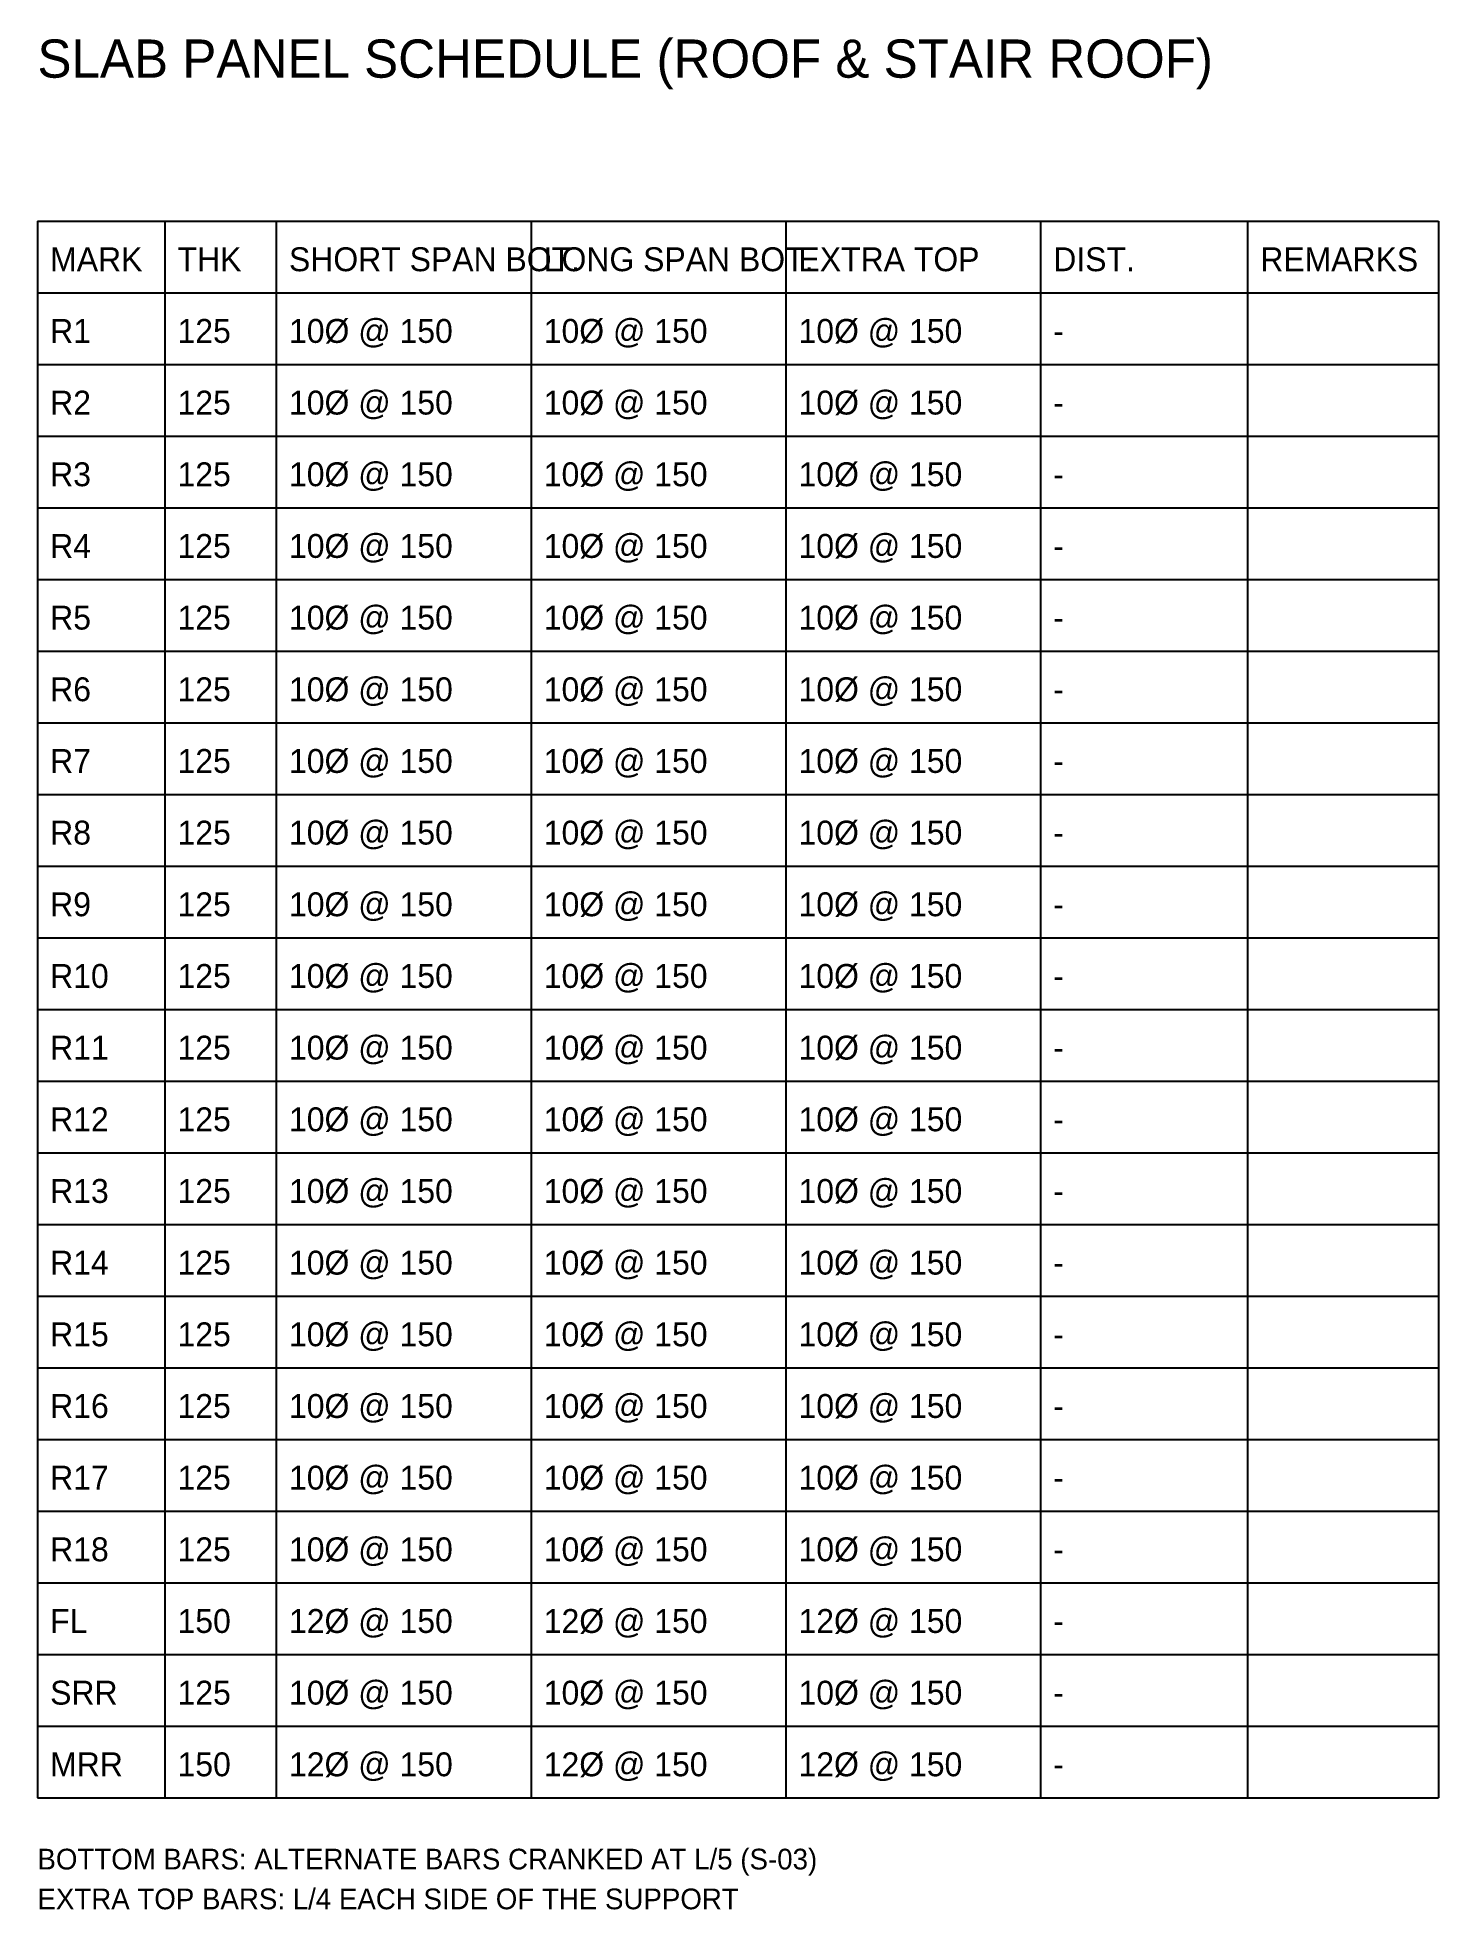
# Model space of a CAD drawing. Extents: x -4369 to 1422622, y -1410602 to 19948.
# Drawn here: x 0 to 8800, y -1410602 to -1398847 of the extents above; entities that cross this region are included whole.
import ezdxf

# ---------------------------------------------------------------- set-up
doc = ezdxf.new("R2010")
doc.units = 0
doc.layers.add('Text-1', color=7, linetype='Continuous')
doc.layers.add('Text-2', color=7, linetype='Continuous')

msp = doc.modelspace()

# ---------------------------------------------------------------- texts
at = {"layer": 'Text-1'}
for s, height, p in [('SLAB PANEL SCHEDULE (ROOF & STAIR ROOF)', 240, (0, -1399100)), ('MARK', 150, (80, -1400315)), ('THK', 150, (880, -1400315)), ('SHORT SPAN BOT.', 150, (1580, -1400315)), ('LONG SPAN BOT.', 150, (3180, -1400315)), ('EXTRA TOP', 150, (4780, -1400315)), ('DIST.', 150, (6380, -1400315)), ('REMARKS', 150, (7680, -1400315)), ('R1', 150, (80, -1400765)), ('125', 150, (880, -1400765)), ('10%%C @ 150', 150, (1580, -1400765)), ('10%%C @ 150', 150, (3180, -1400765)), ('10%%C @ 150', 150, (4780, -1400765)), ('-', 150, (6380, -1400765)), ('R2', 150, (80, -1401215)), ('125', 150, (880, -1401215)), ('10%%C @ 150', 150, (1580, -1401215)), ('10%%C @ 150', 150, (3180, -1401215)), ('10%%C @ 150', 150, (4780, -1401215)), ('-', 150, (6380, -1401215)), ('R3', 150, (80, -1401665)), ('125', 150, (880, -1401665)), ('10%%C @ 150', 150, (1580, -1401665)), ('10%%C @ 150', 150, (3180, -1401665)), ('10%%C @ 150', 150, (4780, -1401665)), ('-', 150, (6380, -1401665)), ('R4', 150, (80, -1402115)), ('125', 150, (880, -1402115)), ('10%%C @ 150', 150, (1580, -1402115)), ('10%%C @ 150', 150, (3180, -1402115)), ('10%%C @ 150', 150, (4780, -1402115)), ('-', 150, (6380, -1402115)), ('R5', 150, (80, -1402565)), ('125', 150, (880, -1402565)), ('10%%C @ 150', 150, (1580, -1402565)), ('10%%C @ 150', 150, (3180, -1402565)), ('10%%C @ 150', 150, (4780, -1402565)), ('-', 150, (6380, -1402565)), ('R6', 150, (80, -1403015)), ('125', 150, (880, -1403015)), ('10%%C @ 150', 150, (1580, -1403015)), ('10%%C @ 150', 150, (3180, -1403015)), ('10%%C @ 150', 150, (4780, -1403015)), ('-', 150, (6380, -1403015)), ('R7', 150, (80, -1403465)), ('125', 150, (880, -1403465)), ('10%%C @ 150', 150, (1580, -1403465)), ('10%%C @ 150', 150, (3180, -1403465)), ('10%%C @ 150', 150, (4780, -1403465)), ('-', 150, (6380, -1403465)), ('R8', 150, (80, -1403915)), ('125', 150, (880, -1403915)), ('10%%C @ 150', 150, (1580, -1403915)), ('10%%C @ 150', 150, (3180, -1403915)), ('10%%C @ 150', 150, (4780, -1403915)), ('-', 150, (6380, -1403915)), ('R9', 150, (80, -1404365)), ('125', 150, (880, -1404365)), ('10%%C @ 150', 150, (1580, -1404365)), ('10%%C @ 150', 150, (3180, -1404365)), ('10%%C @ 150', 150, (4780, -1404365)), ('-', 150, (6380, -1404365)), ('R10', 150, (80, -1404815)), ('125', 150, (880, -1404815)), ('10%%C @ 150', 150, (1580, -1404815)), ('10%%C @ 150', 150, (3180, -1404815)), ('10%%C @ 150', 150, (4780, -1404815)), ('-', 150, (6380, -1404815)), ('R11', 150, (80, -1405265)), ('125', 150, (880, -1405265)), ('10%%C @ 150', 150, (1580, -1405265)), ('10%%C @ 150', 150, (3180, -1405265)), ('10%%C @ 150', 150, (4780, -1405265)), ('-', 150, (6380, -1405265)), ('R12', 150, (80, -1405715)), ('125', 150, (880, -1405715)), ('10%%C @ 150', 150, (1580, -1405715)), ('10%%C @ 150', 150, (3180, -1405715)), ('10%%C @ 150', 150, (4780, -1405715)), ('-', 150, (6380, -1405715)), ('R13', 150, (80, -1406165)), ('125', 150, (880, -1406165)), ('10%%C @ 150', 150, (1580, -1406165)), ('10%%C @ 150', 150, (3180, -1406165)), ('10%%C @ 150', 150, (4780, -1406165)), ('-', 150, (6380, -1406165)), ('R14', 150, (80, -1406615)), ('125', 150, (880, -1406615)), ('10%%C @ 150', 150, (1580, -1406615)), ('10%%C @ 150', 150, (3180, -1406615)), ('10%%C @ 150', 150, (4780, -1406615)), ('-', 150, (6380, -1406615)), ('10%%C @ 150', 150, (1580, -1407065)), ('10%%C @ 150', 150, (3180, -1407065)), ('10%%C @ 150', 150, (4780, -1407065)), ('R15', 150, (80, -1407065)), ('125', 150, (880, -1407065)), ('-', 150, (6380, -1407065)), ('R16', 150, (80, -1407515)), ('125', 150, (880, -1407515)), ('10%%C @ 150', 150, (1580, -1407515)), ('10%%C @ 150', 150, (3180, -1407515)), ('10%%C @ 150', 150, (4780, -1407515)), ('-', 150, (6380, -1407515)), ('R17', 150, (80, -1407965)), ('125', 150, (880, -1407965)), ('10%%C @ 150', 150, (1580, -1407965)), ('10%%C @ 150', 150, (3180, -1407965)), ('10%%C @ 150', 150, (4780, -1407965)), ('-', 150, (6380, -1407965)), ('R18', 150, (80, -1408415)), ('125', 150, (880, -1408415)), ('10%%C @ 150', 150, (1580, -1408415)), ('10%%C @ 150', 150, (3180, -1408415)), ('10%%C @ 150', 150, (4780, -1408415)), ('-', 150, (6380, -1408415)), ('FL', 150, (80, -1408865)), ('150', 150, (880, -1408865)), ('12%%C @ 150', 150, (1580, -1408865)), ('12%%C @ 150', 150, (3180, -1408865)), ('12%%C @ 150', 150, (4780, -1408865)), ('-', 150, (6380, -1408865)), ('SRR', 150, (80, -1409315)), ('125', 150, (880, -1409315)), ('10%%C @ 150', 150, (1580, -1409315)), ('10%%C @ 150', 150, (3180, -1409315)), ('10%%C @ 150', 150, (4780, -1409315)), ('-', 150, (6380, -1409315)), ('150', 150, (880, -1409765)), ('12%%C @ 150', 150, (1580, -1409765)), ('12%%C @ 150', 150, (3180, -1409765)), ('12%%C @ 150', 150, (4780, -1409765)), ('MRR', 150, (80, -1409765)), ('-', 150, (6380, -1409765))]:
    msp.add_text(s, height=height, dxfattribs=at).set_placement(p)
at = {"layer": 'Text-2'}
for s, p in [('BOTTOM BARS: ALTERNATE BARS CRANKED AT L/5 (S-03)', (0, -1410350)), ('EXTRA TOP BARS: L/4 EACH SIDE OF THE SUPPORT', (0, -1410600))]:
    msp.add_text(s, height=130, dxfattribs=at).set_placement(p)

# ---------------------------------------------------------------- linework, layer by layer
for p, q in [((0, -1400000), (8800, -1400000)), ((0, -1400000), (0, -1409900)), ((800, -1400000), (800, -1409900)), ((1500, -1400000), (1500, -1409900)), ((3100, -1400000), (3100, -1409900)), ((4700, -1400000), (4700, -1409900)), ((6300, -1400000), (6300, -1409900)), ((7600, -1400000), (7600, -1409900)), ((8800, -1400000), (8800, -1409900)), ((0, -1400450), (8800, -1400450)), ((0, -1400900), (8800, -1400900)), ((0, -1401350), (8800, -1401350)), ((0, -1401800), (8800, -1401800)), ((0, -1402250), (8800, -1402250)), ((0, -1402700), (8800, -1402700)), ((0, -1403150), (8800, -1403150)), ((0, -1403600), (8800, -1403600)), ((0, -1404050), (8800, -1404050)), ((0, -1404500), (8800, -1404500)), ((0, -1404950), (8800, -1404950)), ((0, -1405400), (8800, -1405400)), ((0, -1405850), (8800, -1405850)), ((0, -1406300), (8800, -1406300)), ((0, -1406750), (8800, -1406750)), ((0, -1407200), (8800, -1407200)), ((0, -1407650), (8800, -1407650)), ((0, -1408100), (8800, -1408100)), ((0, -1408550), (8800, -1408550)), ((0, -1409000), (8800, -1409000)), ((0, -1409450), (8800, -1409450)), ((0, -1409900), (8800, -1409900))]:
    msp.add_line(p, q)

msp.set_redraw_order([(e.dxf.handle, doc.entitydb.next_handle()) for e in msp.query("TEXT MTEXT ATTDEF DIMENSION ARC_DIMENSION")])  # texts and dimensions are drawn at this point

doc.saveas('drawing.dxf')
